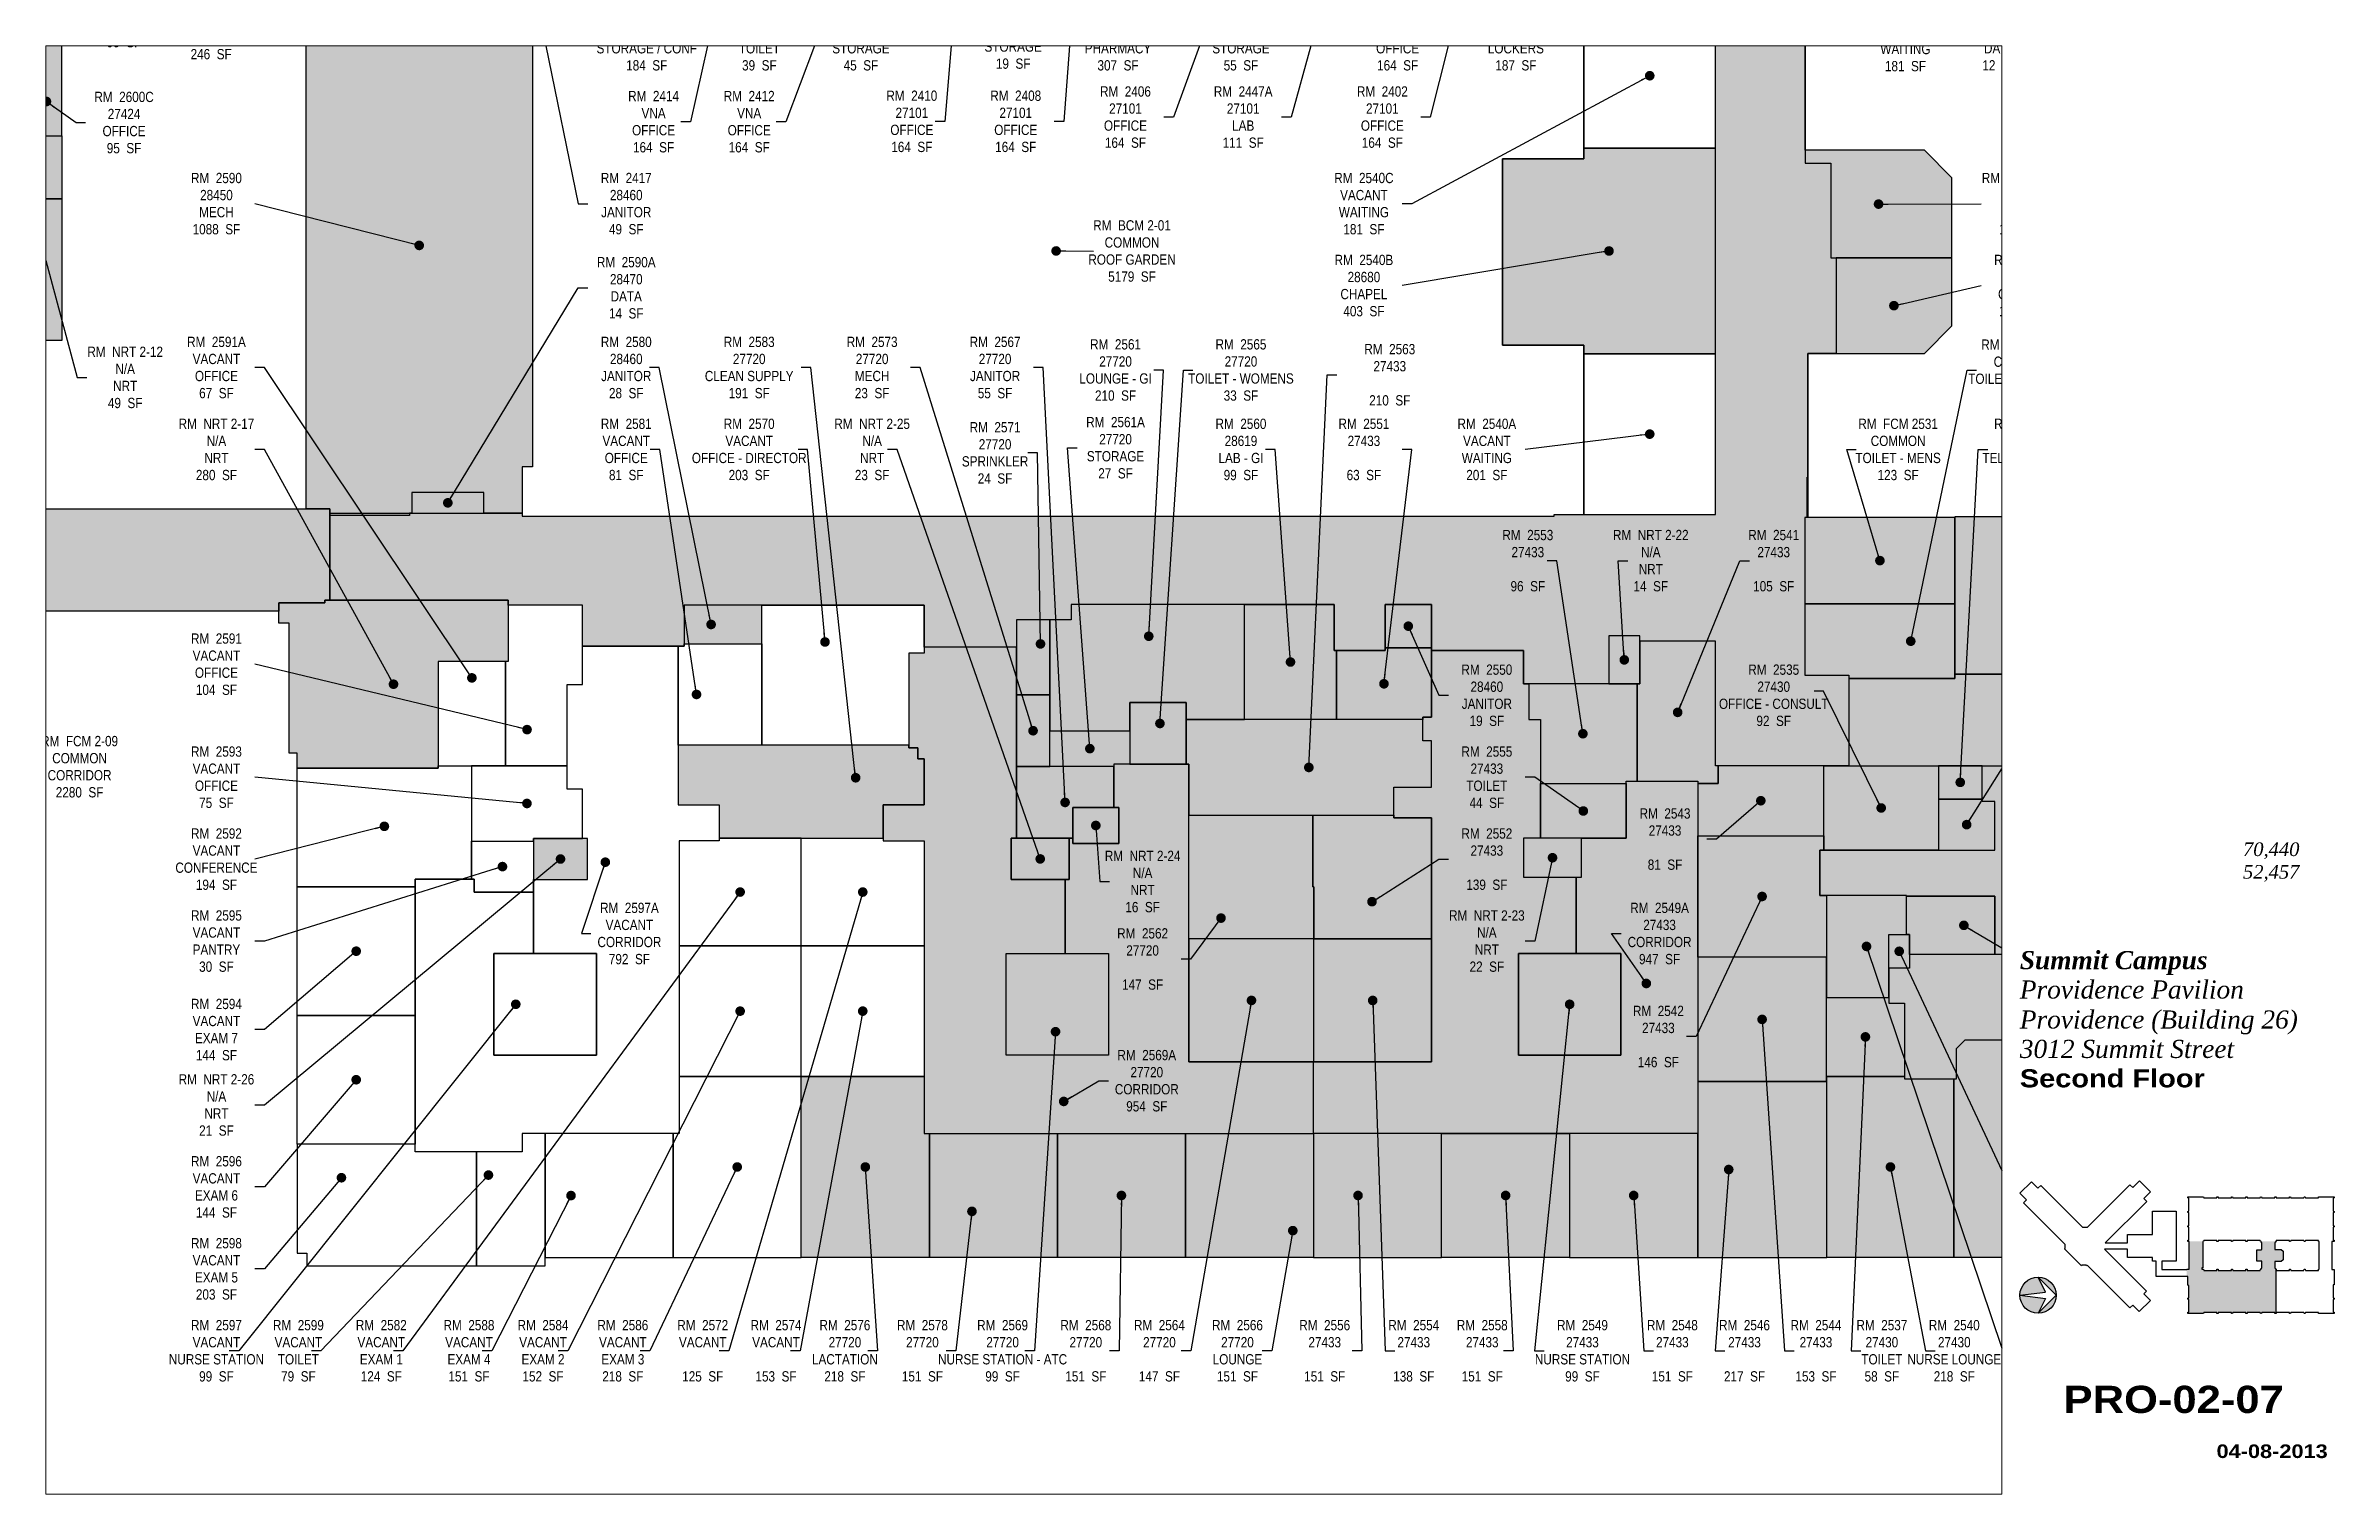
# Paper-space layout '07' of a CAD drawing. Header units: inches. Extents: x 0.9 to 16.7, y 0.5 to 10.5.
# The model-space entities are those that its viewports show. They can reach past a viewport. Long polylines and large blocks are cut down to what shows.
import ezdxf
from ezdxf.enums import TextEntityAlignment as Align

# ---------------------------------------------------------------- set-up
doc = ezdxf.new("R2010")
doc.units = ezdxf.units.IN
doc.header["$MEASUREMENT"] = 0
doc.layers.get('Defpoints').update_dxf_attribs({"color": 31})
for name, color, linetype in [('0-LABEL', 3, 'Continuous'), ('1-NRT', 200, 'Continuous'), ('1-NRT-PTN', 253, 'Continuous'), ('2-BCM', 140, 'Continuous'), ('3-FCM', 190, 'Continuous'), ('3-FCM-PTN', 9, 'Continuous'), ('4-OCC', 6, 'Continuous'), ('4-OCC-PTN', 95, 'Continuous'), ('4-VACANT', 60, 'Continuous'), ('T-8', 8, 'Continuous'), ('T-TTLBLK-2', 5, 'Continuous')]:
    doc.layers.add(name, color=color, linetype=linetype)
doc.styles.add('ArialB', font='')
doc.styles.add('ArialN', font='ARIALN.TTF')
doc.styles.add('TimesI', font='timesi.ttf')
doc.styles.add('TimesIB', font='timesbi.ttf')
doc.styles.get('ArialB').set_extended_font_data('Arial Black')
doc.dimstyles.new('AB-120', dxfattribs={"dimscale": 120, "dimtxt": 0.125, "dimasz": 0.09375, "dimexe": 0.0625, "dimexo": 0.125, "dimgap": 0.375, "dimtad": 0, "dimtih": 1, "dimtoh": 1, "dimdec": 4, "dimrnd": 0.0625, "dimzin": 0, "dimdsep": 46, "dimlunit": 4, "dimtxsty": 'ArialN', "dimblk": 'ARCHTICK', "dimcen": 0.09375, "dimclrd": 256, "dimclre": 256, "dimclrt": 256, "dimadec": 0, "dimazin": 0, "dimtfac": 1, "dimtdec": 4, "dimtofl": 0, "dimtmove": 2, "dimatfit": 3, "dimldrblk": 'DOT', "dimfxl": 0, "dimfrac": 2, "dimtolj": 1, "dimtzin": 0, "dimlwd": -1, "dimlwe": -1, "dimarcsym": 0})

psp = doc.layouts.new('07')

msp = doc.modelspace()

# ---------------------------------------------------------------- texts
at = {"layer": '0-LABEL', "char_height": 12, "attachment_point": 5, "style": 'ArialN'}
for s, insert in [('RM  2600D\\P27424\\POFFICE\\P99  SF', (-825, 5909.1)), ('RM  2418/2420\\P27101\\PCONFERENCE\\P246  SF', (-723, 5895.1)), ('RM  2416\\P27101\\PSTORAGE / CONF\\P184  SF', (-212.8, 5882)), ('RM  2413\\P27101\\PTOILET\\P39  SF', (-80.9, 5882)), ('RM  2411\\P27101\\PSTORAGE\\P45  SF', (38.1, 5882)), ('RM  2409\\P27101\\PSTORAGE\\P19  SF', (216.4, 5884)), ('RM  2405\\P27101\\PPHARMACY\\P307  SF', (339.2, 5882)), ('RM  2403\\P27770\\PSTORAGE\\P55  SF', (483.2, 5882)), ('RM  2404\\P27101\\POFFICE\\P164  SF', (666.7, 5882)), ('RM  2401\\P27101\\PLOCKERS\\P187  SF', (805.2, 5882)), ('RM  2492\\P27101\\PWAITING\\P181  SF', (1261.5, 5881.1)), ('RM  2493\\P28470\\PDATA\\P12  SF', (1371.8, 5882)), ('RM  2600C\\P27424\\POFFICE\\P95  SF', (-825, 5785)), ('RM  2414\\PVNA\\POFFICE\\P164  SF', (-204.8, 5786)), ('RM  2412\\PVNA\\POFFICE\\P164  SF', (-92.8, 5786)), ('RM  2410\\P27101\\POFFICE\\P164  SF', (97.7, 5786.4)), ('RM  2408\\P27101\\POFFICE\\P164  SF', (219.4, 5786.4)), ('RM  2406\\P27101\\POFFICE\\P164  SF', (347.9, 5791.4)), ('RM  2447A\\P27101\\PLAB\\P111  SF', (485.8, 5791.4)), ('RM  2402\\P27101\\POFFICE\\P164  SF', (648.8, 5791.4)), ('RM  2590\\P28450\\PMECH\\P1088  SF', (-716.8, 5690)), ('RM  2417\\P28460\\PJANITOR\\P49  SF', (-236.8, 5690)), ('RM  2540C\\PVACANT\\PWAITING\\P181  SF', (627.2, 5690)), ('RM  NRT 2-15\\PN/A\\PNRT\\P123  SF', (1395.2, 5690)), ('RM  BCM 2-01\\PCOMMON\\PROOF GARDEN\\P5179  SF', (355.6, 5634.5)), ('RM  2540B\\P28680\\PCHAPEL\\P403  SF', (627.2, 5594)), ('RM  2530\\P28680\\POFFICE\\P102  SF', (1395.2, 5594)), ('RM  2590A\\P28470\\PDATA\\P14  SF', (-236.8, 5591.4)), ('RM  NRT 2-12\\PN/A\\PNRT\\P49  SF', (-823.7, 5486.4)), ('RM  2591A\\PVACANT\\POFFICE\\P67  SF', (-716.8, 5498)), ('RM  2580\\P28460\\PJANITOR\\P28  SF', (-236.8, 5498)), ('RM  2583\\P27720\\PCLEAN SUPPLY\\P191  SF', (-92.8, 5498)), ('RM  2573\\P27720\\PMECH\\P23  SF', (51.2, 5498)), ('RM  2567\\P27720\\PJANITOR\\P55  SF', (195.2, 5498)), ('RM  2561\\P27720\\PLOUNGE - GI\\P210  SF', (336.3, 5495.1)), ('RM  2565\\P27720\\PTOILET - WOMENS\\P33  SF', (483.2, 5495.1)), ('RM  2563\\P27433\\P\\P210  SF', (657.5, 5489.5)), ('RM  FCM 2533\\PCOMMON\\PTOILET - WOMENS\\P106  SF', (1396.9, 5494.8)), ('RM  NRT 2-17\\PN/A\\PNRT\\P280  SF', (-716.8, 5402)), ('RM  2581\\PVACANT\\POFFICE\\P81  SF', (-236.8, 5402)), ('RM  2570\\PVACANT\\POFFICE - DIRECTOR\\P203  SF', (-92.8, 5402)), ('RM  NRT 2-25\\PN/A\\PNRT\\P23  SF', (51.2, 5402)), ('RM  2571\\P27720\\PSPRINKLER\\P24  SF', (195.2, 5398)), ('RM  2561A\\P27720\\PSTORAGE\\P27  SF', (336.3, 5404)), ('RM  2560\\P28619\\PLAB - GI\\P99  SF', (483.2, 5402)), ('RM  2551\\P27433\\P\\P63  SF', (627.2, 5402)), ('RM  2540A\\PVACANT\\PWAITING\\P201  SF', (771.2, 5402)), ('RM  FCM 2531\\PCOMMON\\PTOILET - MENS\\P123  SF', (1252.9, 5402)), ('RM  2539\\P27430\\PTELE BOOTH\\P14  SF', (1395.2, 5402)), ('RM  2553\\P27433\\P\\P96  SF', (819.2, 5271.7)), ('RM  NRT 2-22\\PN/A\\PNRT\\P14  SF', (963.2, 5271.7)), ('RM  2541\\P27433\\P\\P105  SF', (1107.2, 5271.7)), ('RM  2591\\PVACANT\\POFFICE\\P104  SF', (-716.8, 5150.4)), ('RM  2550\\P28460\\PJANITOR\\P19  SF', (771.2, 5114)), ('RM  2535\\P27430\\POFFICE - CONSULT\\P92  SF', (1107.2, 5114)), ('RM  FCM 2-09\\PCOMMON\\PCORRIDOR\\P2280  SF', (-877.1, 5030.3)), ('RM  2593\\PVACANT\\POFFICE\\P75  SF', (-716.8, 5018)), ('RM  2555\\P27433\\PTOILET\\P44  SF', (771.2, 5018)), ('RM  2543\\P27433\\P\\P81  SF', (979.9, 4945.5)), ('RM  2592\\PVACANT\\PCONFERENCE\\P194  SF', (-716.8, 4922)), ('RM  NRT 2-24\\PN/A\\PNRT\\P16  SF', (368, 4895.8)), ('RM  2552\\P27433\\P\\P139  SF', (771.2, 4922)), ('RM  2595\\PVACANT\\PPANTRY\\P30  SF', (-716.8, 4826)), ('RM  2597A\\PVACANT\\PCORRIDOR\\P792  SF', (-233.1, 4834.9)), ('RM  NRT 2-23\\PN/A\\PNRT\\P22  SF', (771.2, 4826)), ('RM  2549A\\P27433\\PCORRIDOR\\P947  SF', (973.5, 4834.9)), ('RM  2562\\P27720\\P\\P147  SF', (368, 4805)), ('RM  2594\\PVACANT\\PEXAM 7\\P144  SF', (-716.8, 4722.3)), ('RM  2542\\P27433\\P\\P146  SF', (972.1, 4714.2)), ('RM  2569A\\P27720\\PCORRIDOR\\P954  SF', (372.9, 4662.4)), ('RM  NRT 2-26\\PN/A\\PNRT\\P21  SF', (-716.8, 4634)), ('RM  2596\\PVACANT\\PEXAM 6\\P144  SF', (-716.8, 4538)), ('RM  2598\\PVACANT\\PEXAM 5\\P203  SF', (-716.8, 4442)), ('RM  2597\\PVACANT\\PNURSE STATION\\P99  SF', (-716.8, 4346)), ('RM  2599\\PVACANT\\PTOILET\\P79  SF', (-620.8, 4346)), ('RM  2582\\PVACANT\\PEXAM 1\\P124  SF', (-523.7, 4346)), ('RM  2588\\PVACANT\\PEXAM 4\\P151  SF', (-421, 4346)), ('RM  2584\\PVACANT\\PEXAM 2\\P152  SF', (-334.3, 4346)), ('RM  2586\\PVACANT\\PEXAM 3\\P218  SF', (-240.8, 4346)), ('RM  2572\\PVACANT\\P\\P125  SF', (-147.2, 4346)), ('RM  2574\\PVACANT\\P\\P153  SF', (-61.4, 4346)), ('RM  2576\\P27720\\PLACTATION\\P218  SF', (19.3, 4346)), ('RM  2578\\P27720\\P\\P151  SF', (110.1, 4346)), ('RM  2569\\P27720\\PNURSE STATION - ATC\\P99  SF', (204, 4346)), ('RM  2568\\P27720\\P\\P151  SF', (301.5, 4346)), ('RM  2564\\P27720\\P\\P147  SF', (387.7, 4346)), ('RM  2566\\P27720\\PLOUNGE\\P151  SF', (479.1, 4346)), ('RM  2556\\P27433\\P\\P151  SF', (581.3, 4346)), ('RM  2554\\P27433\\P\\P138  SF', (685.6, 4346)), ('RM  2558\\P27433\\P\\P151  SF', (765.8, 4346)), ('RM  2549\\P27433\\PNURSE STATION\\P99  SF', (883.2, 4346)), ('RM  2548\\P27433\\P\\P151  SF', (988.5, 4346)), ('RM  2546\\P27433\\P\\P217  SF', (1073, 4346)), ('RM  2544\\P27433\\P\\P153  SF', (1156.7, 4346)), ('RM  2537\\P27430\\PTOILET\\P58  SF', (1233.9, 4346)), ('RM  2540\\P27430\\PNURSE LOUNGE\\P218  SF', (1318.7, 4346)), ('RM  2534C\\P27430\\PTOILET\\P67  SF', (1411.4, 4346))]:
    msp.add_mtext(s, dxfattribs=dict(at, insert=insert))

# ---------------------------------------------------------------- blocks, each defined once
blk = doc.blocks.new('2nd outline')
at = {"layer": 'T-8'}
for points in [[(15.722, 1.999), (15.722, 2.004), (15.503, 2.004), (15.503, 2.11), (15.477, 2.11), (15.477, 2.134), (15.305, 2.134), (15.305, 2.193), (15.147, 2.193), (15.437, 1.902), (15.417, 1.883), (15.463, 1.838), (15.386, 1.761), (15.341, 1.806), (15.321, 1.787), (15.027, 2.081), (15.023, 2.077), (15.019, 2.081), (14.991, 2.081), (14.988, 2.077), (14.871, 2.194), (14.875, 2.197), (14.875, 2.225), (14.588, 2.512), (14.608, 2.532), (14.562, 2.578), (14.642, 2.657), (14.687, 2.612), (14.707, 2.632), (14.994, 2.344), (15.03, 2.344), (15.322, 2.637), (15.343, 2.617), (15.389, 2.664), (15.465, 2.588), (15.418, 2.541), (15.438, 2.522), (15.151, 2.235), (15.305, 2.235), (15.305, 2.294), (15.477, 2.294), (15.477, 2.454), (15.642, 2.454), (15.642, 2.11), (15.543, 2.11), (15.543, 2.052), (15.714, 2.052)], [(15.714, 2.052), (15.714, 2.055), (15.73, 2.055), (15.73, 2.245), (15.722, 2.245), (15.722, 2.253), (15.729, 2.254), (15.729, 2.344), (15.722, 2.345), (15.722, 2.353), (15.729, 2.354), (15.729, 2.444), (15.722, 2.445), (15.722, 2.453), (15.729, 2.454), (15.729, 2.545), (15.722, 2.546), (15.722, 2.554), (15.83, 2.554), (15.831, 2.547), (15.922, 2.547), (15.922, 2.554), (15.93, 2.554), (15.931, 2.547), (16.022, 2.547), (16.023, 2.554), (16.031, 2.554), (16.032, 2.547), (16.122, 2.547), (16.123, 2.554), (16.131, 2.554), (16.132, 2.547), (16.222, 2.547), (16.223, 2.554), (16.231, 2.554), (16.232, 2.547), (16.322, 2.547), (16.323, 2.554), (16.331, 2.554), (16.332, 2.547), (16.423, 2.547), (16.423, 2.554), (16.431, 2.554), (16.432, 2.547), (16.523, 2.547), (16.524, 2.554), (16.532, 2.554), (16.533, 2.547), (16.623, 2.547), (16.624, 2.554), (16.732, 2.554), (16.732, 2.546), (16.725, 2.545), (16.725, 2.454), (16.732, 2.453), (16.732, 2.445), (16.725, 2.444), (16.725, 2.354), (16.732, 2.353), (16.732, 2.345), (16.725, 2.344), (16.725, 2.254), (16.732, 2.253), (16.732, 2.245), (16.715, 2.245), (16.715, 2.052), (16.732, 2.052), (16.732, 1.946), (16.725, 1.945), (16.725, 1.855), (16.732, 1.854), (16.732, 1.846), (16.725, 1.845), (16.725, 1.757), (16.732, 1.756), (16.732, 1.748), (16.624, 1.748), (16.623, 1.755), (16.533, 1.755), (16.532, 1.748), (16.524, 1.748), (16.523, 1.755), (16.432, 1.755), (16.431, 1.748), (16.423, 1.748), (16.423, 1.755), (16.332, 1.755), (16.331, 1.748), (16.323, 1.748), (16.322, 1.755), (16.232, 1.755), (16.231, 1.748), (16.223, 1.748), (16.222, 1.755), (16.132, 1.755), (16.131, 1.748), (16.123, 1.748), (16.122, 1.755), (16.032, 1.755), (16.031, 1.748), (16.023, 1.748), (16.022, 1.755), (15.931, 1.755), (15.93, 1.748), (15.922, 1.748), (15.922, 1.755), (15.831, 1.755), (15.83, 1.748), (15.722, 1.748), (15.722, 1.756), (15.729, 1.757), (15.729, 1.845), (15.722, 1.846), (15.722, 1.854), (15.729, 1.855), (15.729, 1.941), (15.722, 1.943), (15.722, 1.999)]]:
    blk.add_lwpolyline(points, dxfattribs=at)
for points in [[(16.228, 2.19), (16.232, 2.19), (16.232, 2.237), (16.228, 2.237), (16.228, 2.245), (16.223, 2.245), (16.222, 2.252), (16.132, 2.252), (16.131, 2.245), (16.123, 2.245), (16.122, 2.252), (16.032, 2.252), (16.031, 2.245), (16.023, 2.245), (16.022, 2.252), (15.931, 2.252), (15.93, 2.245), (15.922, 2.245), (15.922, 2.252), (15.831, 2.252), (15.83, 2.245), (15.826, 2.245), (15.826, 2.063), (15.819, 2.063), (15.819, 2.053), (15.83, 2.053), (15.831, 2.045), (15.922, 2.045), (15.922, 2.053), (15.93, 2.053), (15.931, 2.045), (16.022, 2.045), (16.023, 2.053), (16.031, 2.053), (16.032, 2.045), (16.122, 2.045), (16.123, 2.053), (16.131, 2.053), (16.132, 2.045), (16.222, 2.045), (16.223, 2.053), (16.228, 2.053), (16.228, 2.061), (16.232, 2.061), (16.232, 2.109), (16.228, 2.109), (16.228, 2.11), (16.199, 2.11), (16.199, 2.187), (16.228, 2.187)], [(16.327, 2.237), (16.321, 2.237), (16.321, 2.19), (16.367, 2.19), (16.379, 2.179), (16.379, 2.119), (16.367, 2.107), (16.322, 2.107), (16.322, 2.061), (16.327, 2.061), (16.327, 2.053), (16.331, 2.053), (16.332, 2.045), (16.423, 2.045), (16.423, 2.053), (16.431, 2.053), (16.432, 2.045), (16.523, 2.045), (16.524, 2.053), (16.532, 2.053), (16.533, 2.045), (16.623, 2.045), (16.624, 2.053), (16.628, 2.053), (16.628, 2.245), (16.624, 2.245), (16.623, 2.252), (16.533, 2.252), (16.532, 2.245), (16.524, 2.245), (16.523, 2.252), (16.432, 2.252), (16.431, 2.245), (16.423, 2.245), (16.423, 2.252), (16.332, 2.252), (16.331, 2.245), (16.327, 2.245)]]:
    blk.add_lwpolyline(points, close=True, dxfattribs=at)
blk = doc.blocks.new('n-arrow')
h = blk.add_hatch(color=256)
h.paths.add_polyline_path([(0, 0.125), (0.125, 0, 0.414214)])
h.paths.add_polyline_path([(0, 0.125, 0.414214), (-0.125, 0), (0.051, 0.022)])
h = blk.add_hatch(color=256)
h.paths.add_polyline_path([(0.051, -0.022), (-0.125, 0, 0.414214), (0, -0.125)])
h.paths.add_polyline_path([(0.125, 0), (0, -0.125, 0.414214)])
for p, q in [((-0.125, 0), (0.051, 0.022)), ((-0.125, 0), (0.051, -0.022)), ((0, 0.125), (0.125, 0)), ((0.051, 0.022), (0, 0.125)), ((0, -0.125), (0.125, 0)), ((0.051, -0.022), (0, -0.125))]:
    blk.add_line(p, q)
blk.add_circle((0, 0), 0.125)
blk = doc.blocks.new('AB-TB-text')
at = {"style": 'TimesI'}
for tag, p in [('GROSS', (1.93, 4.406)), ('USEABLE', (1.93, 4.25))]:
    blk.add_attdef(tag, text='', height=0.0938, dxfattribs=at).set_placement(p, align=Align.RIGHT)
for tag, style, p in [('CAMPUS', 'TimesIB', (0, 3.75)), ('PAVILION', 'TimesI', (0, 3.547)), ('BUILDING', 'TimesI', (0, 3.34)), ('STREET', 'TimesI', (0, 3.137))]:
    blk.add_attdef(tag, text='', height=0.125, dxfattribs=dict(style=style)).set_placement(p, align=Align.TOP_LEFT)
at = {"layer": 'T-8', "style": 'ArialB'}
blk.add_attdef('FLOOR', text='', height=0.125, dxfattribs=at).set_placement((0, 2.934), align=Align.TOP_LEFT)
blk.add_attdef('DWG#', text='', height=0.188, dxfattribs=at).set_placement((1.062, 0.749), align=Align.TOP_CENTER)
blk.add_attdef('DATE', text='', height=0.0938, dxfattribs=at).set_placement((2.125, 0.25), align=Align.RIGHT)
blk = doc.blocks.new('_ArchTick')
at = {"const_width": 0.15}
blk.add_lwpolyline([(-0.5, -0.5), (0.5, 0.5)], dxfattribs=at)
blk = doc.blocks.new('_Dot')
at = {"lineweight": -2}
blk.add_line((-0.5, 0), (-1, 0), dxfattribs=at)
at = {"const_width": 0.5}
blk.add_lwpolyline([(-0.25, 0, 1), (0.25, 0, 1)], format="xyb", close=True, dxfattribs=at)

# ---------------------------------------------------------------- hatches: boundary and pattern name
at = {"layer": '1-NRT-PTN'}
for points in [[(-897.8, 5695.5), (-993.8, 5695.5), (-993.8, 5769.5), (-897.8, 5769.5)], [(1315.9, 5626.5), (1315.9, 5720.3), (1283.7, 5752.5), (1144.2, 5752.5), (1144.2, 5737.6), (1174.2, 5737.6), (1174.2, 5626.5)], [(-622.1, 5028.5), (-622.1, 5046.3), (-631.8, 5046.3), (-631.8, 5198.5), (-643.8, 5198.5), (-643.8, 5222.5), (-589.8, 5222.5), (-589.8, 5225.5), (-375.1, 5225.5), (-375.1, 5153.5), (-457.1, 5153.5), (-457.1, 5028.5)], [(950.2, 5127.5), (950.2, 5183.5), (914.2, 5183.5), (914.2, 5127.5)], [(340.2, 4982.5), (286.2, 4982.5), (286.2, 4940.5), (340.2, 4940.5)], [(-282.1, 4898.2), (-282.1, 4946.2), (-345.6, 4946.2), (-345.6, 4898.2)], [(214.2, 4946.5), (214.2, 4898.2), (281.9, 4898.2), (281.9, 4946.5)], [(881.9, 4946.5), (814.2, 4946.5), (814.2, 4900.8), (881.9, 4900.8)], [(1266.2, 4794.5), (1242.2, 4794.5), (1242.2, 4833.8), (1266.2, 4833.8)]]:
    msp.add_hatch(color=256, dxfattribs=at).paths.add_polyline_path(points)
at = {"layer": '3-FCM-PTN'}
for points in [[(1150.2, 5945.5), (1144.2, 5945.5), (1144.2, 5737.6), (1174.2, 5737.6), (1174.2, 5626.5), (1180.2, 5626.5), (1180.2, 5514.5), (1147.2, 5514.5), (1147.2, 5322.3), (1143.8, 5322.3), (1143.8, 5137.5), (1195.3, 5137.5), (1195.3, 5031.5), (1039.2, 5031.5), (1039.2, 5177.5), (950.2, 5177.5), (950.2, 5183.5), (914.2, 5183.5), (914.2, 5127.5), (814.2, 5127.5), (814.2, 5166.5), (706.2, 5166.5), (706.2, 5220.5), (652.2, 5220.5), (652.2, 5166.5), (592.2, 5166.5), (592.2, 5220.5), (284.2, 5220.5), (284.2, 5202.5), (220.2, 5202.5), (220.2, 5170.5), (112.2, 5170.5), (112.2, 5219.5), (-169.1, 5219.5), (-169.1, 5171.5), (-288.1, 5171.5), (-288.1, 5219.5), (-375.1, 5219.5), (-375.1, 5225.5), (-583.8, 5225.5), (-583.8, 5327.5), (-358.8, 5327.5), (-358.8, 5323.8), (850.2, 5323.8), (850.2, 5326), (1039.2, 5326), (1039.2, 6080.5), (1150.2, 6080.5)], [(1319.4, 5322.3), (1143.8, 5322.3), (1143.8, 5221.3), (1319.4, 5221.3)], [(1319.4, 5221.3), (1143.8, 5221.3), (1143.8, 5137.5), (1195.3, 5137.5), (1195.3, 5133.5), (1319.4, 5133.5)]]:
    msp.add_hatch(color=256, dxfattribs=at).paths.add_polyline_path(points)
h = msp.add_hatch(color=256, dxfattribs=at)
edge = h.paths.add_edge_path()
edge.add_line((-2394.8, 5869.9), (-2333.3, 5869.9))
edge.add_line((-2333.3, 5869.9), (-2333.3, 5882.9))
edge.add_line((-2333.3, 5882.9), (-1949.8, 5882.9))
edge.add_line((-1949.8, 5882.9), (-1949.8, 5869.9))
edge.add_line((-1949.8, 5869.9), (-1881.4, 5869.9))
edge.add_line((-1881.4, 5869.9), (-1881.4, 5883.4))
edge.add_line((-1881.4, 5883.4), (-1251.2, 5883.4))
edge.add_line((-1251.2, 5883.4), (-1251.2, 5892.6))
edge.add_line((-1251.2, 5892.6), (-1182.6, 5892.6))
edge.add_line((-1182.6, 5892.6), (-1182.6, 5883.4))
edge.add_line((-1182.6, 5883.4), (-1185.3, 5883.4))
edge.add_line((-1185.3, 5883.4), (-1185.3, 5782.5))
edge.add_line((-1185.3, 5782.5), (-1185.3, 5529.5))
edge.add_line((-1185.3, 5529.5), (-1190.3, 5529.5))
edge.add_line((-1190.3, 5529.5), (-1190.3, 5332.5))
edge.add_line((-1190.3, 5332.5), (-583.8, 5332.5))
edge.add_line((-583.8, 5332.5), (-583.8, 5225.5))
edge.add_line((-583.8, 5225.5), (-589.8, 5225.5))
edge.add_line((-589.8, 5225.5), (-589.8, 5222.5))
edge.add_line((-589.8, 5222.5), (-643.8, 5222.5))
edge.add_line((-643.8, 5222.5), (-643.8, 5212.5))
edge.add_line((-643.8, 5212.5), (-1286.3, 5212.5))
edge.add_line((-1286.3, 5212.5), (-1286.3, 5528.2))
edge.add_line((-1286.3, 5528.2), (-1291.3, 5528.2))
edge.add_line((-1291.3, 5528.2), (-1291.3, 5755.4))
edge.add_arc((-1313.8, 5751.6), 22.8, 9.5216, 91.3591)
edge.add_line((-1314.3, 5774.4), (-1881.4, 5774.4))
edge.add_line((-1881.4, 5774.4), (-1881.4, 5786.9))
edge.add_line((-1881.4, 5786.9), (-1949.8, 5786.9))
edge.add_line((-1949.8, 5786.9), (-1949.8, 5773.9))
edge.add_line((-1949.8, 5773.9), (-2333.3, 5773.9))
edge.add_line((-2333.3, 5773.9), (-2333.3, 5786.9))
edge.add_line((-2333.3, 5786.9), (-2394.8, 5786.9))
edge.add_line((-2394.8, 5786.9), (-2394.8, 5869.9))
at = {"layer": '4-OCC-PTN'}
for color, points in [(55, [(-611.8, 5332.5), (-611.8, 5927.5), (-346.8, 5927.5), (-346.8, 5381.5), (-358.8, 5381.5), (-358.8, 5327.5), (-403.8, 5327.5), (-403.8, 5351.5), (-487.8, 5351.5), (-487.8, 5327.5), (-490.8, 5327.5), (-490.8, 5324.5), (-583.8, 5324.5), (-583.8, 5332.5)]), (23, [(-897.8, 5899.5), (-1003.3, 5899.5), (-1003.3, 5769.5), (-897.8, 5769.5)]), (132, [(1039.2, 5755.2), (884.9, 5755.2), (884.9, 5753.3), (884.9, 5742.6), (789.4, 5742.6), (789.4, 5524.4), (884.9, 5524.4), (884.9, 5514), (1039.2, 5514)]), (181, [(-1003.3, 5695.5), (-897.8, 5695.5), (-897.8, 5529.5), (-1005.8, 5529.5), (-1005.8, 5637.8), (-1003.3, 5637.8)]), (132, [(1315.9, 5626.5), (1180.2, 5626.5), (1180.2, 5514.5), (1283.7, 5514.5), (1315.9, 5546.7)]), (62, [(-487.8, 5351.5), (-487.8, 5327.5), (-403.8, 5327.5), (-403.8, 5351.5)]), (20, [(1619.2, 5323), (1319.4, 5323), (1319.4, 5140), (1319.4, 5140), (1319.4, 5138.8), (1619.2, 5138.8)]), (201, [(-169.1, 5219.5), (-169.1, 5174.5), (-78.1, 5174.5), (-78.1, 5219.5)]), (33, [(259.2, 5202.5), (220.2, 5202.5), (220.2, 5114.5), (259.2, 5114.5)]), (33, [(487.2, 5220.5), (284.2, 5220.5), (284.2, 5202.5), (259.2, 5202.5), (259.2, 5072.5), (353.2, 5072.5), (353.2, 5105.5), (419.2, 5105.5), (419.2, 5085.5), (487.2, 5085.5)]), (181, [(595.2, 5166.5), (595.2, 5085.5), (487.2, 5085.5), (487.2, 5220.5), (592.2, 5220.5), (592.2, 5166.5)]), (201, [(706.2, 5220.5), (706.2, 5169.5), (652.2, 5169.5), (652.2, 5220.5)]), (241, [(1622.2, 5138.8), (1319.4, 5138.8), (1319.4, 5133.5), (1195.3, 5133.5), (1195.3, 5031.5), (1475.2, 5031.4), (1475.2, 4810.4), (1366.2, 4810.5), (1266.2, 4810.5), (1266.2, 4794.5), (1242.2, 4794.5), (1242.2, 4753.5), (1260.2, 4753.5), (1260.2, 4664.5), (1321.2, 4664.5), (1321.2, 4700.1), (1331.6, 4710.5), (1709.2, 4710.5), (1709.2, 4664.5), (1827.2, 4664.5), (1827.2, 4710.5), (2009.2, 4710.5), (2009.2, 4664.5), (2149.2, 4664.5), (2149.2, 4809.5), (2053.2, 4809.5), (2053.2, 4876.5), (2050.2, 4876.5), (2050.2, 4980.5), (2149.2, 4980.5), (2149.2, 5147.5), (2081.2, 5147.5), (2081.2, 5153.5), (1914.1, 5153.5), (1914.1, 5031.5), (1961.2, 5031.5), (1961.1, 4810.5), (1583.2, 4810.6), (1583.2, 5031.5), (1622.2, 5031.5)]), (33, [(220.2, 5114.5), (220.2, 5030.5), (259.2, 5030.5), (259.2, 5114.5)]), (33, [(419.2, 5105.5), (353.2, 5105.5), (353.2, 5033.5), (419.2, 5033.5)]), (33, [(353.2, 5033.5), (334.2, 5033.5), (334.2, 5030.5), (259.2, 5030.5), (259.2, 5072.5), (353.2, 5072.5)]), (33, [(104.9, 5052.5), (94.2, 5052.5), (94.2, 5055.5), (-175.8, 5055.5), (-175.8, 4985.5), (-127.8, 4985.5), (-127.8, 4946.5), (64.2, 4946.5), (64.2, 4985.5), (112.2, 4985.5), (112.2, 5039.5), (104.9, 5039.5)]), (33, [(334.2, 4982.5), (334.2, 5030.5), (220.2, 5030.5), (220.2, 4946.5), (286.2, 4946.5), (286.2, 4982.5)]), (241, [(1351.2, 5031.5), (1475.2, 5031.5), (1475.2, 4810.4), (1366.2, 4810.5), (1366.2, 4878.5), (1262.7, 4878.5), (1262.7, 4879.5), (1161.2, 4879.5), (1161.2, 4932.5), (1366.2, 4932.5), (1366.2, 4989.5), (1351.2, 4989.5)]), (241, [(1300.2, 4992.5), (1300.2, 4932.5), (1166, 4932.5), (1166, 5031.5), (1300.2, 5031.5)]), (241, [(1351.2, 5031.5), (1300.2, 5031.5), (1300.2, 4992.5), (1351.2, 4992.5)]), (241, [(1300.2, 4992.5), (1300.2, 4932.5), (1366.2, 4932.5), (1366.2, 4989.5), (1351.2, 4989.5), (1351.2, 4992.5)]), (33, [(422.2, 4828.5), (422.2, 4973.5), (567.2, 4973.5), (567.2, 4889.5), (568.7, 4889.5), (568.7, 4828.5)]), (241, [(1262.7, 4879.5), (1169.1, 4879.5), (1169, 4760), (1242.2, 4760), (1242.2, 4833.8), (1262.7, 4833.8)]), (241, [(1366.2, 4810.5), (1266.2, 4810.5), (1266.2, 4833.8), (1262.7, 4833.8), (1262.7, 4878.5), (1366.2, 4878.5)]), (33, [(568.7, 4684.5), (568.7, 4828.5), (422.2, 4828.5), (422.2, 4684.5)]), (33, [(208.2, 4811.5), (328.2, 4811.5), (328.2, 4692.5), (208.2, 4692.5)]), (241, [(1260.2, 4667.5), (1169, 4667.5), (1169, 4760), (1242.2, 4760), (1242.2, 4753.5), (1260.2, 4753.5)]), (241, [(1468.2, 4455.3), (1318.2, 4455.3), (1318.2, 4664.5), (1321.2, 4664.5), (1321.2, 4700.1), (1331.6, 4710.5), (1468.2, 4710.5)]), (33, [(-31.8, 4667.5), (112.2, 4667.5), (112.2, 4600.7), (118.2, 4600.7), (118.2, 4455.3), (-31.8, 4455.3)]), (241, [(1169.5, 4667.5), (1260.2, 4667.5), (1260.2, 4664.5), (1318.2, 4664.5), (1318.2, 4455.3), (1169.5, 4455.3)]), (33, [(118.2, 4600.7), (268.2, 4600.7), (268.2, 4455.3), (118.2, 4455.3)]), (33, [(418.2, 4455.3), (268.2, 4455.3), (268.2, 4600.7), (418.2, 4600.7)]), (33, [(418.2, 4600.7), (568.2, 4600.7), (568.2, 4455.3), (418.2, 4455.3)])]:
    msp.add_hatch(color=color, dxfattribs=at).paths.add_polyline_path(points)
h = msp.add_hatch(color=245, dxfattribs=at)
h.dxf.hatch_style = 1
h.paths.add_polyline_path([(1039.2, 5177.5), (950.2, 5177.5), (950.2, 5127.5), (947.2, 5127.5), (947.2, 5013.5), (1018.2, 5013.5), (1018.2, 5010.5), (1042.2, 5010.5), (1042.2, 5031.5), (1039.2, 5031.5)])
h = msp.add_hatch(color=33, dxfattribs=at)
h.dxf.hatch_style = 1
h.paths.add_polyline_path([(220.2, 4946.5), (220.2, 5170.5), (112.2, 5170.5), (112.2, 5163.5), (94.2, 5163.5), (94.2, 5052.5), (104.9, 5052.5), (104.9, 5039.5), (112.2, 5039.5), (112.2, 4985.5), (64.2, 4985.5), (64.2, 4943.5), (112.2, 4943.5), (112.2, 4600.7), (568.2, 4600.7), (568.2, 4684.5), (422.2, 4684.5), (422.2, 5033.5), (334.2, 5033.5), (334.2, 4982.5), (340.2, 4982.5), (340.2, 4940.5), (286.2, 4940.5), (286.2, 4946.5), (281.9, 4946.5), (281.9, 4898.2), (277.2, 4898.2), (277.2, 4811.5), (328.2, 4811.5), (328.2, 4692.5), (208.2, 4692.5), (208.2, 4811.5), (277.1, 4811.5), (277.1, 4898.2), (214.2, 4898.2), (214.2, 4946.5)])
h = msp.add_hatch(color=245, dxfattribs=at)
h.dxf.hatch_style = 1
h.paths.add_polyline_path([(875.9, 4900.8), (814.2, 4900.8), (814.2, 4946.5), (834.2, 4946.5), (834.2, 5085.5), (820.2, 5085.5), (820.2, 5127.5), (814.2, 5127.5), (814.2, 5166.5), (706.2, 5166.5), (706.2, 5088.5), (696.2, 5088.5), (696.2, 5060.5), (706.2, 5060.5), (706.2, 5006.5), (662.2, 5006.5), (662.2, 4970.5), (706.2, 4970.5), (706.2, 4684.5), (568.2, 4684.5), (568.2, 4600.7), (1018.2, 4600.7), (1018.2, 5013.5), (934.2, 5013.5), (934.2, 4946.5), (881.9, 4946.5), (881.9, 4900.8), (875.9, 4900.8), (875.9, 4811.5), (928.2, 4811.5), (928.2, 4692.5), (808.2, 4692.5), (808.2, 4811.5), (875.9, 4811.5)])
h = msp.add_hatch(color=245, dxfattribs=at)
h.dxf.hatch_style = 1
h.paths.add_polyline_path([(706.2, 5169.5), (652.2, 5169.5), (652.2, 5166.5), (595.2, 5166.5), (595.2, 5085.5), (696.2, 5085.5), (696.2, 5088.5), (706.2, 5088.5)])
h = msp.add_hatch(color=245, dxfattribs=at)
h.dxf.hatch_style = 1
h.paths.add_polyline_path([(947.2, 5127.5), (820.2, 5127.5), (820.2, 5085.5), (834.2, 5085.5), (834.2, 5010.5), (934.2, 5010.5), (934.2, 5013.5), (947.2, 5013.5)])
h = msp.add_hatch(color=245, dxfattribs=at)
h.dxf.hatch_style = 1
h.paths.add_polyline_path([(662.2, 5006.5), (706.2, 5006.5), (706.2, 5060.5), (696.2, 5060.5), (696.2, 5085.5), (419.2, 5085.5), (419.2, 5033.5), (422.2, 5033.5), (422.2, 4973.5), (662.2, 4973.5)])
h = msp.add_hatch(color=245, dxfattribs=at)
h.dxf.hatch_style = 1
h.paths.add_polyline_path([(1166, 5031.5), (1042.2, 5031.5), (1042.2, 5010.5), (1018.2, 5010.5), (1018.2, 4949.5), (1166, 4949.5)])
h = msp.add_hatch(color=245, dxfattribs=at)
h.dxf.hatch_style = 1
h.paths.add_polyline_path([(934.2, 5010.5), (834.2, 5010.5), (834.2, 4946.5), (934.2, 4946.5)])
h = msp.add_hatch(color=245, dxfattribs=at)
h.dxf.hatch_style = 1
h.paths.add_polyline_path([(706.2, 4970.5), (662.2, 4970.5), (662.2, 4973.5), (567.2, 4973.5), (567.2, 4889.5), (568.7, 4889.5), (568.7, 4828.5), (706.2, 4828.5)])
h = msp.add_hatch(color=245, dxfattribs=at)
h.dxf.hatch_style = 1
h.paths.add_polyline_path([(1169.1, 4879.5), (1161.2, 4879.5), (1161.2, 4932.5), (1166, 4932.5), (1166, 4949.5), (1018.2, 4949.5), (1018.2, 4807.1), (1169.1, 4807.1)])
h = msp.add_hatch(color=245, dxfattribs=at)
h.dxf.hatch_style = 1
h.paths.add_polyline_path([(706.2, 4828.5), (568.7, 4828.5), (568.7, 4684.5), (706.2, 4684.5)])
h = msp.add_hatch(color=245, dxfattribs=at)
h.dxf.hatch_style = 1
h.paths.add_polyline_path([(928.2, 4811.5), (875.9, 4811.5), (808.2, 4811.5), (808.2, 4692.5), (928.2, 4692.5)])
h = msp.add_hatch(color=245, dxfattribs=at)
h.dxf.hatch_style = 1
h.paths.add_polyline_path([(1169.1, 4807.1), (1018.2, 4807.1), (1018.2, 4661.5), (1169, 4661.5)])
h = msp.add_hatch(color=245, dxfattribs=at)
h.dxf.hatch_style = 1
h.paths.add_polyline_path([(1169.5, 4661.5), (1018.2, 4661.5), (1018.2, 4600.7), (1018.2, 4455.3), (1169.5, 4455.3)])
h = msp.add_hatch(color=245, dxfattribs=at)
h.dxf.hatch_style = 1
h.paths.add_polyline_path([(718.2, 4600.7), (568.2, 4600.7), (568.2, 4455.3), (718.2, 4455.3)])
h = msp.add_hatch(color=245, dxfattribs=at)
h.dxf.hatch_style = 1
h.paths.add_polyline_path([(868.2, 4600.7), (718.2, 4600.7), (718.2, 4455.3), (868.2, 4455.3)])
h = msp.add_hatch(color=245, dxfattribs=at)
h.dxf.hatch_style = 1
h.paths.add_polyline_path([(1018.2, 4600.7), (868.2, 4600.7), (868.2, 4455.3), (1018.2, 4455.3)])

# ---------------------------------------------------------------- linework, layer by layer
at = {"layer": '1-NRT'}
for points in [[(-897.8, 5695.5), (-993.8, 5695.5), (-993.8, 5769.5), (-897.8, 5769.5)], [(1315.9, 5626.5), (1315.9, 5720.3), (1283.7, 5752.5), (1144.2, 5752.5), (1144.2, 5737.6), (1174.2, 5737.6), (1174.2, 5626.5)], [(-622.1, 5028.5), (-622.1, 5046.3), (-631.8, 5046.3), (-631.8, 5198.5), (-643.8, 5198.5), (-643.8, 5222.5), (-589.8, 5222.5), (-589.8, 5225.5), (-375.1, 5225.5), (-375.1, 5153.5), (-457.1, 5153.5), (-457.1, 5028.5)], [(881.9, 4946.5), (814.2, 4946.5), (814.2, 4900.8), (881.9, 4900.8)], [(1266.2, 4794.5), (1242.2, 4794.5), (1242.2, 4833.8), (1266.2, 4833.8)]]:
    msp.add_lwpolyline(points, close=True, dxfattribs=at)
for points in [[(950.2, 5127.5), (950.2, 5183.5), (914.2, 5183.5), (914.2, 5127.5), (950.2, 5127.5)], [(340.2, 4982.5), (286.2, 4982.5), (286.2, 4940.5), (340.2, 4940.5), (340.2, 4982.5)], [(-282.1, 4898.2), (-282.1, 4946.2), (-282.1, 4946.2), (-345.6, 4946.2), (-345.6, 4946.2), (-345.6, 4898.2), (-282.1, 4898.2)], [(214.2, 4946.5), (214.2, 4898.2), (281.9, 4898.2), (281.9, 4946.5), (214.2, 4946.5)]]:
    msp.add_lwpolyline(points, dxfattribs=at)
at = {"layer": '2-BCM'}
for points in [[(-346.8, 5945.5), (-346.8, 5945.5), (-346.8, 5945.5), (-346.8, 5381.5), (-358.8, 5381.5), (-358.8, 5323.8), (850.2, 5323.8), (850.2, 5326), (884.9, 5326), (884.9, 5524.4), (789.4, 5524.4), (789.4, 5742.6), (884.9, 5742.6), (885, 5924.6), (892.2, 5924.6), (892.2, 5945.5), (-346.8, 5945.5)], [(1705.5, 5323), (1319.4, 5323), (1319.4, 5322.3), (1146.4, 5322.3), (1146.4, 5369.5), (1147.2, 5369.5), (1147.2, 5514.5), (1180.2, 5514.5), (1283.7, 5514.5), (1315.9, 5546.7), (1315.9, 5720.3), (1283.7, 5752.5), (1144.2, 5752.5), (1144.2, 5945.5)]]:
    msp.add_lwpolyline(points, dxfattribs=at)
at = {"layer": '3-FCM'}
for points in [[(1144.2, 5945.5), (1144.2, 5737.6), (1174.2, 5737.6), (1174.2, 5626.5), (1180.2, 5626.5), (1180.2, 5514.5), (1147.2, 5514.5), (1147.2, 5322.3), (1143.8, 5322.3), (1143.8, 5137.5), (1195.3, 5137.5), (1195.3, 5031.5), (1039.2, 5031.5), (1039.2, 5177.5), (950.2, 5177.5), (950.2, 5183.5), (914.2, 5183.5), (914.2, 5127.5), (814.2, 5127.5), (814.2, 5166.5), (706.2, 5166.5), (706.2, 5220.5), (652.2, 5220.5), (652.2, 5166.5), (592.2, 5166.5), (592.2, 5220.5), (284.2, 5220.5), (284.2, 5202.5), (220.2, 5202.5), (220.2, 5170.5), (112.2, 5170.5), (112.2, 5219.5), (-169.1, 5219.5), (-169.1, 5171.5), (-288.1, 5171.5), (-288.1, 5219.5), (-375.1, 5219.5), (-375.1, 5225.5), (-583.8, 5225.5), (-583.8, 5327.5), (-358.8, 5327.5), (-358.8, 5327.5), (-358.8, 5323.8), (-358.8, 5323.8), (850.2, 5323.8), (850.2, 5326), (1039.2, 5326), (1039.2, 6080.5)], [(-1190.3, 5332.5), (-583.8, 5332.5), (-583.8, 5225.5), (-589.8, 5225.5), (-589.8, 5222.5), (-643.8, 5222.5), (-643.8, 5212.5), (-1286.3, 5212.5)], [(1319.4, 5322.3), (1143.8, 5322.3), (1143.8, 5221.3), (1319.4, 5221.3), (1319.4, 5322.3)], [(1319.4, 5221.3), (1143.8, 5221.3), (1143.8, 5137.5), (1195.3, 5137.5), (1195.3, 5133.5), (1319.4, 5133.5), (1319.4, 5221.3)]]:
    msp.add_lwpolyline(points, dxfattribs=at)
at = {"layer": '3-FCM-PTN'}
for points in [[(-271.8, 4811.5), (-391.8, 4811.5), (-391.8, 4692.5), (-271.8, 4692.5)], [(220.2, 4811.5), (328.2, 4811.5), (328.2, 4692.5), (208.2, 4692.5), (208.2, 4811.5)]]:
    msp.add_lwpolyline(points, close=True, dxfattribs=at)
msp.add_lwpolyline([(808.2, 4811.5), (928.2, 4811.5), (928.2, 4692.5), (808.2, 4692.5), (808.2, 4811.5)], dxfattribs=at)
at = {"layer": '4-OCC'}
for points in [[(-611.8, 5332.5), (-611.8, 5332.5), (-611.8, 5332.5), (-611.8, 5927.5), (-611.8, 5927.5), (-611.8, 5927.5), (-346.8, 5927.5), (-346.8, 5381.5), (-358.8, 5381.5), (-358.8, 5327.5), (-403.8, 5327.5), (-403.8, 5351.5), (-403.8, 5351.5), (-487.8, 5351.5), (-487.8, 5327.5), (-490.8, 5327.5), (-490.8, 5324.5), (-583.8, 5324.5), (-583.8, 5332.5), (-611.8, 5332.5)], [(1039.2, 5755.2), (884.9, 5755.2), (884.9, 5753.3), (884.9, 5753.3), (884.9, 5742.6), (789.4, 5742.6), (789.4, 5524.4), (884.9, 5524.4), (884.9, 5514), (884.9, 5514), (884.9, 5514), (1039.2, 5514)], [(1619.2, 5323), (1319.4, 5323), (1319.4, 5140), (1319.4, 5140), (1319.4, 5138.8), (1619.2, 5138.8)], [(947.2, 5127.5), (947.2, 5013.5), (1018.2, 5013.5), (1018.2, 5013.5), (1018.2, 5010.5), (1042.2, 5010.5), (1042.2, 5031.5), (1039.2, 5031.5), (1039.2, 5177.5), (950.2, 5177.5), (950.2, 5127.5)], [(220.2, 4946.5), (220.2, 5170.5), (112.2, 5170.5), (112.2, 5163.5), (94.2, 5163.5), (94.2, 5052.5), (104.9, 5052.5), (104.9, 5039.5), (112.2, 5039.5), (112.2, 4985.5), (64.2, 4985.5), (64.2, 4943.5), (112.2, 4943.5), (112.2, 4600.7), (568.2, 4600.7), (568.2, 4684.5), (422.2, 4684.5), (422.2, 5033.5), (334.2, 5033.5), (334.2, 4982.5), (340.2, 4982.5), (340.2, 4940.5), (286.2, 4940.5), (286.2, 4946.5), (281.9, 4946.5), (281.9, 4898.2), (277.2, 4898.2), (277.2, 4811.5), (328.2, 4811.5), (328.2, 4692.5), (208.2, 4692.5), (208.2, 4811.5), (277.1, 4811.5), (277.1, 4898.2), (214.2, 4898.2), (214.2, 4946.5)], [(820.2, 5085.5), (834.2, 5085.5), (834.2, 4946.5), (814.2, 4946.5), (814.2, 4900.8), (875.9, 4900.8), (875.9, 4811.5), (808.2, 4811.5), (808.2, 4692.5), (928.2, 4692.5), (928.2, 4811.5), (875.9, 4811.5), (875.9, 4900.8), (881.9, 4900.8), (881.9, 4946.5), (934.2, 4946.5), (934.2, 5013.5), (1018.2, 5013.5), (1018.2, 4600.7), (568.2, 4600.7), (568.2, 4684.5), (706.2, 4684.5), (706.2, 4970.5), (662.2, 4970.5), (662.2, 5006.5), (706.2, 5006.5), (706.2, 5060.5), (696.2, 5060.5), (696.2, 5088.5), (706.2, 5088.5), (706.2, 5166.5), (814.2, 5166.5), (814.2, 5127.5), (820.2, 5127.5)], [(820.2, 5085.5), (834.2, 5085.5), (834.2, 5010.5), (934.2, 5010.5), (934.2, 5013.5), (947.2, 5013.5), (947.2, 5127.5), (820.2, 5127.5)], [(419.2, 5105.5), (353.2, 5105.5), (353.2, 5033.5), (419.2, 5033.5)], [(662.2, 5006.5), (706.2, 5006.5), (706.2, 5060.5), (696.2, 5060.5), (696.2, 5085.5), (419.2, 5085.5), (419.2, 5033.5), (422.2, 5033.5), (422.2, 4973.5), (662.2, 4973.5)], [(104.9, 5052.5), (94.2, 5052.5), (94.2, 5055.5), (-175.8, 5055.5), (-175.8, 4985.5), (-127.8, 4985.5), (-127.8, 4946.5), (64.2, 4946.5), (64.2, 4985.5), (112.2, 4985.5), (112.2, 5039.5), (104.9, 5039.5)], [(1042.2, 5031.5), (1042.2, 5010.5), (1018.2, 5010.5), (1018.2, 4949.5), (1166, 4949.5), (1166, 5031.5)], [(1300.2, 4992.5), (1300.2, 4932.5), (1166, 4932.5), (1166, 5031.5), (1300.2, 5031.5), (1300.2, 4992.5)], [(834.2, 5010.5), (934.2, 5010.5), (934.2, 4946.5), (834.2, 4946.5)], [(1300.2, 4992.5), (1300.2, 4932.5), (1366.2, 4932.5), (1366.2, 4989.5), (1351.2, 4989.5), (1351.2, 4992.5)], [(422.2, 4828.5), (422.2, 4973.5), (567.2, 4973.5), (567.2, 4889.5), (568.7, 4889.5), (568.7, 4828.5)], [(1161.2, 4932.5), (1161.2, 4879.5), (1169.1, 4879.5), (1169.1, 4807.1), (1018.2, 4807.1), (1018.2, 4949.5), (1166, 4949.5), (1166, 4932.5)], [(1262.7, 4879.5), (1169.1, 4879.5), (1169, 4760), (1242.2, 4760), (1242.2, 4833.8), (1262.7, 4833.8)], [(1366.2, 4810.5), (1266.2, 4810.5), (1266.2, 4833.8), (1262.7, 4833.8), (1262.7, 4878.5), (1366.2, 4878.5)], [(568.7, 4684.5), (568.7, 4828.5), (422.2, 4828.5), (422.2, 4684.5)], [(568.7, 4684.5), (568.7, 4828.5), (706.2, 4828.5), (706.2, 4684.5)], [(808.2, 4811.5), (808.2, 4692.5), (928.2, 4692.5), (928.2, 4811.5)], [(1260.2, 4667.5), (1169, 4667.5), (1169, 4760), (1242.2, 4760), (1242.2, 4753.5), (1260.2, 4753.5)], [(1468.2, 4455.3), (1318.2, 4455.3), (1318.2, 4664.5), (1321.2, 4664.5), (1321.2, 4700.1), (1331.6, 4710.5), (1468.2, 4710.5)], [(-31.8, 4667.5), (112.2, 4667.5), (112.2, 4600.7), (118.2, 4600.7), (118.2, 4455.3), (-31.8, 4455.3)], [(1169.5, 4667.5), (1260.2, 4667.5), (1260.2, 4664.5), (1318.2, 4664.5), (1318.2, 4455.3), (1169.5, 4455.3)], [(1018.2, 4455.3), (1169.5, 4455.3), (1169.5, 4661.5), (1018.2, 4661.5), (1018.2, 4600.7), (1018.2, 4600.7)], [(118.2, 4600.7), (268.2, 4600.7), (268.2, 4455.3), (118.2, 4455.3)], [(418.2, 4455.3), (268.2, 4455.3), (268.2, 4600.7), (418.2, 4600.7)], [(418.2, 4600.7), (568.2, 4600.7), (568.2, 4455.3), (418.2, 4455.3)], [(568.2, 4455.3), (718.2, 4455.3), (718.2, 4600.7), (568.2, 4600.7)], [(718.2, 4600.7), (868.2, 4600.7), (868.2, 4455.3), (718.2, 4455.3)], [(868.2, 4455.3), (1018.2, 4455.3), (1018.2, 4600.7), (868.2, 4600.7)]]:
    msp.add_lwpolyline(points, close=True, dxfattribs=at)
for points in [[(-897.8, 5899.5), (-1003.3, 5899.5), (-1003.3, 5769.5), (-897.8, 5769.5), (-897.8, 5899.5)], [(-1003.3, 5695.5), (-897.8, 5695.5), (-897.8, 5529.5), (-1005.8, 5529.5), (-1005.8, 5637.8), (-1003.3, 5637.8), (-1003.3, 5695.5)], [(1315.9, 5626.5), (1180.2, 5626.5), (1180.2, 5514.5), (1283.7, 5514.5), (1315.9, 5546.7), (1315.9, 5626.5)], [(-487.8, 5351.5), (-487.8, 5327.5), (-403.8, 5327.5), (-403.8, 5351.5), (-487.8, 5351.5)], [(-169.1, 5219.5), (-169.1, 5174.5), (-169.1, 5174.5), (-78.1, 5174.5), (-78.1, 5219.5), (-169.1, 5219.5)], [(259.2, 5202.5), (220.2, 5202.5), (220.2, 5114.5), (220.2, 5114.5), (259.2, 5114.5), (259.2, 5202.5)], [(487.2, 5220.5), (284.2, 5220.5), (284.2, 5202.5), (259.2, 5202.5), (259.2, 5202.5), (259.2, 5072.5), (353.2, 5072.5), (353.2, 5105.5), (419.2, 5105.5), (419.2, 5085.5), (487.2, 5085.5), (487.2, 5220.5)], [(595.2, 5166.5), (595.2, 5085.5), (487.2, 5085.5), (487.2, 5085.5), (487.2, 5220.5), (592.2, 5220.5), (592.2, 5166.5), (595.2, 5166.5)], [(706.2, 5220.5), (706.2, 5169.5), (652.2, 5169.5), (652.2, 5220.5), (706.2, 5220.5)], [(696.2, 5085.5), (595.2, 5085.5), (595.2, 5085.5), (595.2, 5166.5), (652.2, 5166.5), (652.2, 5169.5), (706.2, 5169.5), (706.2, 5088.5), (696.2, 5088.5), (696.2, 5085.5)], [(1622.2, 5138.8), (1319.4, 5138.8), (1319.4, 5133.5), (1195.3, 5133.5), (1195.3, 5031.5), (1475.2, 5031.4)], [(1475.2, 4810.4), (1366.2, 4810.5), (1266.2, 4810.5), (1266.2, 4794.5), (1242.2, 4794.5), (1242.2, 4753.5), (1260.2, 4753.5), (1260.2, 4664.5), (1321.2, 4664.5), (1321.2, 4700.1), (1331.6, 4710.5), (1709.2, 4710.5)], [(1319.4, 5140), (1319.4, 5140), (1319.4, 5138.8)], [(220.2, 5114.5), (220.2, 5030.5), (220.2, 5030.5), (259.2, 5030.5), (259.2, 5114.5), (220.2, 5114.5)], [(353.2, 5033.5), (334.2, 5033.5), (334.2, 5030.5), (259.2, 5030.5), (259.2, 5030.5), (259.2, 5072.5), (259.2, 5072.5), (353.2, 5072.5), (353.2, 5033.5)], [(334.2, 4982.5), (334.2, 5030.5), (220.2, 5030.5), (220.2, 4946.5), (220.2, 4946.5), (286.2, 4946.5), (286.2, 4982.5), (334.2, 4982.5)], [(1351.2, 5031.5), (1475.2, 5031.5), (1475.2, 4810.4), (1366.2, 4810.5), (1366.2, 4878.5), (1262.7, 4878.5), (1262.7, 4879.5), (1161.2, 4879.5), (1161.2, 4932.5), (1366.2, 4932.5), (1366.2, 4989.5), (1351.2, 4989.5), (1351.2, 5031.5)], [(1351.2, 5031.5), (1300.2, 5031.5), (1300.2, 4992.5), (1351.2, 4992.5), (1351.2, 5031.5)], [(706.2, 4828.5), (568.7, 4828.5), (568.7, 4889.5), (567.2, 4889.5), (567.2, 4973.5), (662.2, 4973.5), (662.2, 4970.5), (706.2, 4970.5), (706.2, 4828.5)], [(208.2, 4811.5), (328.2, 4811.5), (328.2, 4692.5), (208.2, 4692.5), (208.2, 4811.5)], [(1018.2, 4807.1), (1018.2, 4661.5), (1169, 4661.5), (1169.1, 4807.1), (1018.2, 4807.1)]]:
    msp.add_lwpolyline(points, dxfattribs=at)
at = {"layer": '4-VACANT'}
for points in [[(1039.2, 5924.6), (885, 5924.6), (884.9, 5755.2), (1039.2, 5755.2), (1039.2, 5924.6)], [(1039.2, 5514), (884.9, 5514), (884.9, 5326), (1039.2, 5326), (1039.2, 5514)], [(-288.1, 5219.5), (-375.1, 5219.5), (-375.1, 5153.5), (-378.1, 5153.5), (-378.1, 5031.5), (-306.1, 5031.5), (-306.1, 5126.5), (-288.1, 5126.5), (-288.1, 5219.5)], [(94.2, 5055.5), (-78.1, 5055.5), (-78.1, 5055.5), (-78.1, 5219.5), (112.2, 5219.5), (112.2, 5163.5), (94.2, 5163.5), (94.2, 5055.5)], [(-169.1, 5174.5), (-78.1, 5174.5), (-78.1, 5055.5), (-175.8, 5055.5), (-175.8, 5171.5), (-169.1, 5171.5), (-169.1, 5174.5)], [(-378.1, 5153.5), (-457.1, 5153.5), (-457.1, 5031.5), (-378.1, 5031.5), (-378.1, 5153.5)], [(-457.1, 5031.5), (-418.1, 5031.5), (-418.1, 4898.5), (-484.1, 4898.5), (-484.1, 4889.5), (-622.1, 4889.5), (-622.1, 5028.5), (-457.1, 5028.5), (-457.1, 5031.5)], [(-418.1, 5031.5), (-418.1, 4943.2), (-345.6, 4943.2), (-345.6, 4946.2), (-288.1, 4946.2), (-288.1, 5004.2), (-306.1, 5004.2), (-306.1, 5031.5), (-306.1, 5031.5), (-418.1, 5031.5)], [(-174.9, 4820.5), (-174.9, 4667.5), (-31.8, 4667.5), (-31.8, 4820.5), (-174.9, 4820.5)], [(112.2, 4820.5), (112.2, 4667.5), (-31.8, 4667.5), (-31.8, 4820.5), (112.2, 4820.5)]]:
    msp.add_lwpolyline(points, dxfattribs=at)
for points in [[(-288.1, 5126.5), (-288.1, 5171.5), (-175.8, 5171.5), (-175.8, 4985.5), (-127.8, 4985.5), (-127.8, 4943.5), (-174.9, 4943.5), (-174.9, 4600.5), (-358.8, 4600.5), (-358.8, 4579.3), (-484.1, 4579.3), (-484.1, 4898.5), (-414.8, 4898.5), (-414.8, 4883.5), (-345.6, 4883.5), (-345.6, 4811.5), (-391.8, 4811.5), (-391.8, 4692.5), (-271.8, 4692.5), (-271.8, 4811.5), (-345.6, 4811.5), (-345.6, 4898.2), (-282.1, 4898.2), (-282.1, 4946.2), (-288.1, 4946.2), (-288.1, 5004.2), (-306.1, 5004.2), (-306.1, 5126.5)], [(-345.6, 4943.2), (-345.6, 4883.5), (-414.8, 4883.5), (-414.8, 4898.5), (-418.1, 4898.5), (-418.1, 4943.2)], [(-174.9, 4943.5), (-174.9, 4943.5), (-174.9, 4820.5), (-31.8, 4820.5), (-31.8, 4946.5), (-127.8, 4946.5), (-127.8, 4943.5)], [(112.2, 4943.5), (112.2, 4943.5), (112.2, 4820.5), (-31.8, 4820.5), (-31.8, 4946.5), (64.2, 4946.5), (64.2, 4943.5)], [(-484.1, 4738.9), (-622.1, 4738.9), (-622.1, 4889.5), (-484.1, 4889.5)], [(-391.8, 4811.5), (-271.8, 4811.5), (-271.8, 4692.5), (-391.8, 4692.5)], [(-622.1, 4738.9), (-484.1, 4738.9), (-484.1, 4588.3), (-622.1, 4588.3)], [(-31.8, 4667.5), (-174.9, 4667.5), (-174.9, 4600.5), (-181.8, 4600.5), (-181.8, 4455.3), (-31.8, 4455.3)], [(-412.1, 4579.3), (-484.1, 4579.3), (-484.1, 4588.3), (-622.1, 4588.3), (-622.1, 4460.5), (-610.8, 4460.5), (-610.8, 4445.5), (-412.1, 4445.5)], [(-331.8, 4600.5), (-358.8, 4600.5), (-358.8, 4579.3), (-412.1, 4579.3), (-412.1, 4445.5), (-331.8, 4445.5)], [(-181.8, 4600.5), (-331.8, 4600.5), (-331.8, 4455.3), (-181.8, 4455.3)]]:
    msp.add_lwpolyline(points, close=True, dxfattribs=at)

msp.set_redraw_order([(e.dxf.handle, doc.entitydb.next_handle()) for e in msp.query("TEXT MTEXT ATTDEF DIMENSION ARC_DIMENSION")])  # texts and dimensions are drawn at this point

# ---------------------------------------------------------------- leaders
at = {"layer": '0-LABEL', "annotation_type": 0, "has_hookline": 1}
for points, hookline_direction, text_width in [([(386.7, 6383.5), (395.4, 5882), (384.2, 5882)], 1, 76.7), ([(14.7, 6272.5), (-40.7, 5882), (-51.9, 5882)], 1, 57.9), ([(82.2, 6272.5), (94.3, 5882), (83.1, 5882)], 1, 65.9), ([(678.3, 6292), (542.1, 5791.4), (530.8, 5791.4)], 1, 67.7), ([(1174.2, 6292), (1315.6, 5882), (1326.8, 5882)], 0, 57.9), ([(180.7, 6244), (160.2, 5884), (171.4, 5884)], 0, 65.9), ([(505.2, 6259), (526.2, 5882), (515, 5882)], 1, 65.9), ([(-106.8, 6034), (-161.4, 5786), (-172.7, 5786)], 1, 57.9), ([(-269.1, 6034), (-269.1, 5882), (-257.8, 5882)], 0, 116.4), ([(43.2, 6034), (-49.9, 5786), (-61.1, 5786)], 1, 57.8), ([(156.8, 6028.9), (136.3, 5786.4), (125, 5786.4)], 1, 57.9), ([(294.6, 6028.9), (275.6, 5786.4), (264.4, 5786.4)], 1, 57.9), ([(493.2, 6034), (404.1, 5791.4), (392.9, 5791.4)], 1, 57.9), ([(643.2, 6034), (610.5, 5882), (621.7, 5882)], 0, 57.9), ([(1234.2, 6034), (1205.3, 5881.1), (1216.5, 5881.1)], 0, 57.8), ([(-357, 6001), (-293.1, 5690), (-281.8, 5690)], 0, 58.2), ([(752.4, 5981.5), (705, 5791.4), (693.8, 5791.4)], 1, 57.8), ([(925.5, 5980.3), (861.4, 5882), (850.2, 5882)], 1, 64), ([(962, 5839.9), (683.4, 5690), (672.2, 5690)], 1, 67.9), ([(-915.9, 5809.7), (-881.2, 5785), (-870, 5785)], 0, 67.9), ([(-945.8, 5732.5), (-880, 5486.4), (-868.7, 5486.4)], 0, 86.8), ([(-479.3, 5641.1), (-671.8, 5690)], 1, 57.9), ([(1230, 5689.5), (1350.2, 5690)], 0, 87), ([(266.7, 5634.6), (310.6, 5634.5)], 0, 100.1), ([(914.3, 5634.6), (672.2, 5594)], 1, 67), ([(-951.8, 5612.5), (-918.3, 5459.5), (-929.6, 5459.5)], 1, 67), ([(-445.8, 5339.5), (-293.1, 5591.4), (-281.8, 5591.4)], 0, 67.7), ([(1248, 5570.5), (1350.2, 5594)], 0, 57.9), ([(-417.6, 5134.4), (-660.6, 5498), (-671.8, 5498)], 1, 67.7), ([(-137.4, 5197), (-198.1, 5498), (-209.4, 5498)], 1, 58.2), ([(31.9, 5017.4), (-20.6, 5498), (-31.8, 5498)], 1, 103.1), ([(239.7, 5072.5), (107.4, 5498), (96.2, 5498)], 1, 57.9), ([(277.2, 4988.5), (251.4, 5498), (240.2, 5498)], 1, 58.2), ([(375.2, 5183.2), (392.5, 5495.1), (381.3, 5495.1)], 1, 82.6), ([(388.3, 5081), (415.7, 5495.1), (426.9, 5495.1)], 0, 122.7), ([(1391.5, 5230.9), (1486, 5498), (1497.2, 5498)], 0, 94.8), ([(562.7, 5029.5), (584.2, 5489.5), (595.4, 5489.5)], 0, 57.9), ([(1267.7, 5177.4), (1333.7, 5494.8), (1344.9, 5494.8)], 0, 122.7), ([(962, 5420), (816.2, 5402)], 1, 67.7), ([(-509.4, 5127), (-660.6, 5402), (-671.8, 5402)], 1, 86.9), ([(-154.5, 5115), (-197.6, 5402), (-208.9, 5402)], 1, 56), ([(-4, 5176.5), (-24.4, 5402), (-35.6, 5402)], 1, 133.5), ([(248.1, 4922.3), (80.4, 5402), (69.1, 5402)], 1, 87), ([(248.4, 5174.2), (245, 5398), (233.7, 5398)], 1, 77.1), ([(306.2, 5051.5), (280, 5404), (291.3, 5404)], 0, 67.7), ([(541.2, 5153), (523.4, 5402), (512.1, 5402)], 1, 57.9), ([(650.7, 5127.5), (683.4, 5402), (672.2, 5402)], 1, 56), ([(1231.6, 5271.8), (1192.7, 5402), (1203.9, 5402)], 0, 99), ([(1325.7, 5012), (1346.8, 5402), (1358, 5402)], 0, 85.6), ([(1333.2, 4962.5), (1609.6, 5402), (1620.9, 5402)], 0, 67.7), ([(-1012.3, 5255.8), (-933.4, 5030.3), (-922.1, 5030.3)], 0, 88.4), ([(883.7, 5069), (853.2, 5271.7), (841.9, 5271.7)], 1, 57.9), ([(932.2, 5155.5), (925.1, 5271.7), (936.4, 5271.7)], 0, 86.8), ([(994.7, 5094), (1067.4, 5271.7), (1078.7, 5271.7)], 0, 56), ([(679.2, 5195), (714.9, 5114), (726.2, 5114)], 0, 58.2), ([(-353, 5073.8), (-671.8, 5150.4)], 1, 56), ([(1233.1, 4982), (1165.6, 5118.9), (1154.4, 5118.9)], 1, 127.4), ([(-353.1, 4987.3), (-671.8, 5018)], 1, 57.9), ([(884.2, 4978.5), (827.4, 5018), (816.2, 5018)], 1, 58), ([(1092.1, 4990.5), (1040.1, 4945.5), (1028.9, 4945.5)], 1, 57.9), ([(-520.1, 4960.5), (-671.8, 4922)], 1, 94.8), ([(313.2, 4961.5), (317.9, 4895.8), (329.2, 4895.8)], 0, 86.9), ([(-313.8, 4922.2), (-660.6, 4634), (-671.8, 4634)], 1, 86.9), ([(-381.8, 4913.3), (-660.6, 4826), (-671.8, 4826)], 1, 58), ([(-261.3, 4918.5), (-289.4, 4834.9), (-278.1, 4834.9)], 0, 74), ([(636.7, 4872.2), (714.9, 4922), (726.2, 4922)], 0, 57.8), ([(848.1, 4923.7), (827.4, 4826), (816.2, 4826)], 1, 86.9), ([(-103.4, 4883.5), (-498.4, 4346), (-509.6, 4346)], 1, 57.8), ([(40.2, 4883.5), (-116.6, 4346), (-127.9, 4346)], 1, 57.8), ([(1093.6, 4878.3), (1016.3, 4714.2), (1005.1, 4714.2)], 1, 57.8), ([(459.8, 4853), (424.2, 4805), (413, 4805)], 1, 57.8), ([(958, 4776.4), (917.3, 4834.9), (928.5, 4834.9)], 0, 74), ([(1215.9, 4819.8), (1375.4, 4346), (1386.6, 4346)], 0, 67.9), ([(1329.9, 4844.5), (1473, 4760.2), (1484.3, 4760.2)], 0, 67), ([(-553.1, 4814.2), (-660.6, 4722.3), (-671.8, 4722.3)], 1, 57.9), ([(1254.2, 4814.1), (1473.2, 4346), (1484.4, 4346)], 0, 85), ([(-366.2, 4752), (-690.5, 4346), (-701.8, 4346)], 1, 109.3), ([(-103.4, 4744), (-305.4, 4346), (-316.7, 4346)], 1, 57.9), ([(40.2, 4744), (-33, 4346), (-44.3, 4346)], 1, 57.9), ([(495.5, 4756.5), (424.5, 4346), (413.2, 4346)], 1, 57.9), ([(637.5, 4756.5), (652, 4346), (663.3, 4346)], 0, 57.9), ([(868.2, 4752), (826.9, 4346), (838.2, 4346)], 0, 109.3), ([(266, 4719.9), (241.2, 4346), (229.9, 4346)], 1, 149.6), ([(1093.6, 4734.3), (1119.9, 4346), (1131.1, 4346)], 0, 57.9), ([(1214.6, 4713.8), (1197.9, 4346), (1209.2, 4346)], 0, 57.9), ([(-553.1, 4663.6), (-660.6, 4538), (-671.8, 4538)], 1, 57.9), ([(275.6, 4638.2), (316.7, 4662.4), (327.9, 4662.4)], 0, 74), ([(-398.2, 4551.9), (-594.4, 4346), (-605.6, 4346)], 1, 57.9), ([(-106.8, 4561.4), (-209.1, 4346), (-220.4, 4346)], 1, 57.9), ([(43.2, 4561.4), (57.4, 4346), (46.2, 4346)], 1, 75), ([(1054.5, 4558.4), (1038.6, 4346), (1049.9, 4346)], 0, 57.9), ([(1243.9, 4561.4), (1285, 4346), (1296.2, 4346)], 0, 108.2), ([(-570.4, 4548.8), (-660.6, 4442), (-671.8, 4442)], 1, 57.9), ([(-301.5, 4527.9), (-394.4, 4346), (-405.6, 4346)], 1, 57.9), ([(343.2, 4528), (340.5, 4346), (329.2, 4346)], 1, 57.9), ([(620.3, 4528), (624.8, 4346), (613.6, 4346)], 1, 57.9), ([(793.2, 4528), (802, 4346), (790.8, 4346)], 1, 57.9), ([(943.2, 4528), (955.1, 4346), (966.3, 4346)], 0, 57.9), ([(168.1, 4509.4), (149.2, 4346), (138, 4346)], 1, 57.9), ([(543.9, 4486.8), (519.2, 4346), (508, 4346)], 1, 57.9)]:
    msp.add_leader(points, dimstyle='AB-120', dxfattribs=dict(at, hookline_direction=hookline_direction, text_width=text_width))

# ---------------------------------------------------------------- hatches: boundary and pattern name
at = {"layer": 'T-8'}
psp.add_hatch(color=256, dxfattribs=at).paths.add_polyline_path([(16.332, 2.045), (16.331, 2.053), (16.327, 2.053), (16.327, 2.061), (16.322, 2.061), (16.322, 2.107), (16.367, 2.107), (16.379, 2.119), (16.379, 2.179), (16.367, 2.19), (16.321, 2.19), (16.321, 2.237), (16.327, 2.237), (16.327, 2.245), (16.228, 2.245), (16.228, 2.237), (16.232, 2.237), (16.232, 2.19), (16.228, 2.19), (16.228, 2.187), (16.199, 2.187), (16.199, 2.11), (16.228, 2.11), (16.228, 2.109), (16.232, 2.109), (16.232, 2.061), (16.228, 2.061), (16.228, 2.053), (16.223, 2.053), (16.222, 2.045), (16.132, 2.045), (16.131, 2.053), (16.123, 2.053), (16.122, 2.045), (16.032, 2.045), (16.031, 2.053), (16.023, 2.053), (16.022, 2.045), (15.931, 2.045), (15.93, 2.053), (15.922, 2.053), (15.922, 2.045), (15.831, 2.045), (15.83, 2.053), (15.819, 2.053), (15.819, 2.063), (15.826, 2.063), (15.826, 2.245), (15.73, 2.245), (15.73, 2.055), (15.714, 2.055), (15.714, 2.05), (15.714, 1.999), (15.722, 1.999), (15.722, 1.943), (15.729, 1.941), (15.729, 1.855), (15.722, 1.854), (15.722, 1.846), (15.729, 1.845), (15.729, 1.757), (15.722, 1.756), (15.722, 1.748), (15.83, 1.748), (15.831, 1.755), (15.922, 1.755), (15.922, 1.748), (15.93, 1.748), (15.931, 1.755), (16.022, 1.755), (16.023, 1.748), (16.031, 1.748), (16.032, 1.755), (16.122, 1.755), (16.123, 1.748), (16.131, 1.748), (16.132, 1.755), (16.222, 1.755), (16.223, 1.748), (16.231, 1.748), (16.232, 1.755), (16.322, 1.755), (16.323, 1.748), (16.331, 1.748), (16.332, 1.755)])

# ---------------------------------------------------------------- linework, layer by layer
psp.add_line((16.332, 1.755), (16.332, 2.05), dxfattribs=at)

# ---------------------------------------------------------------- block references
for name, p in [('2nd outline', (0, 0)), ('n-arrow', (14.688, 1.874))]:
    psp.add_blockref(name, p, dxfattribs=at)
at = {"layer": 'T-TTLBLK-2'}
psp.add_blockref('AB-TB-text', (14.562, 0.5), dxfattribs=at).add_auto_attribs({'DATE': '04-08-2013', 'DWG#': 'PRO-02-07', 'GROSS': '70,440', 'USEABLE': '52,457', 'PAVILION': 'Providence Pavilion', 'BUILDING': 'Providence (Building 26)', 'STREET': '3012 Summit Street', 'FLOOR': 'Second Floor', 'CAMPUS': 'Summit Campus'})

# ---------------------------------------------------------------- viewports
at = {"layer": 'Defpoints'}
psp.add_viewport(center=(7.688, 5.5), size=(13.5, 10), view_center_point=(228.89, 5026.492), view_height=1697.05076, dxfattribs=at)

doc.saveas('drawing.dxf')
